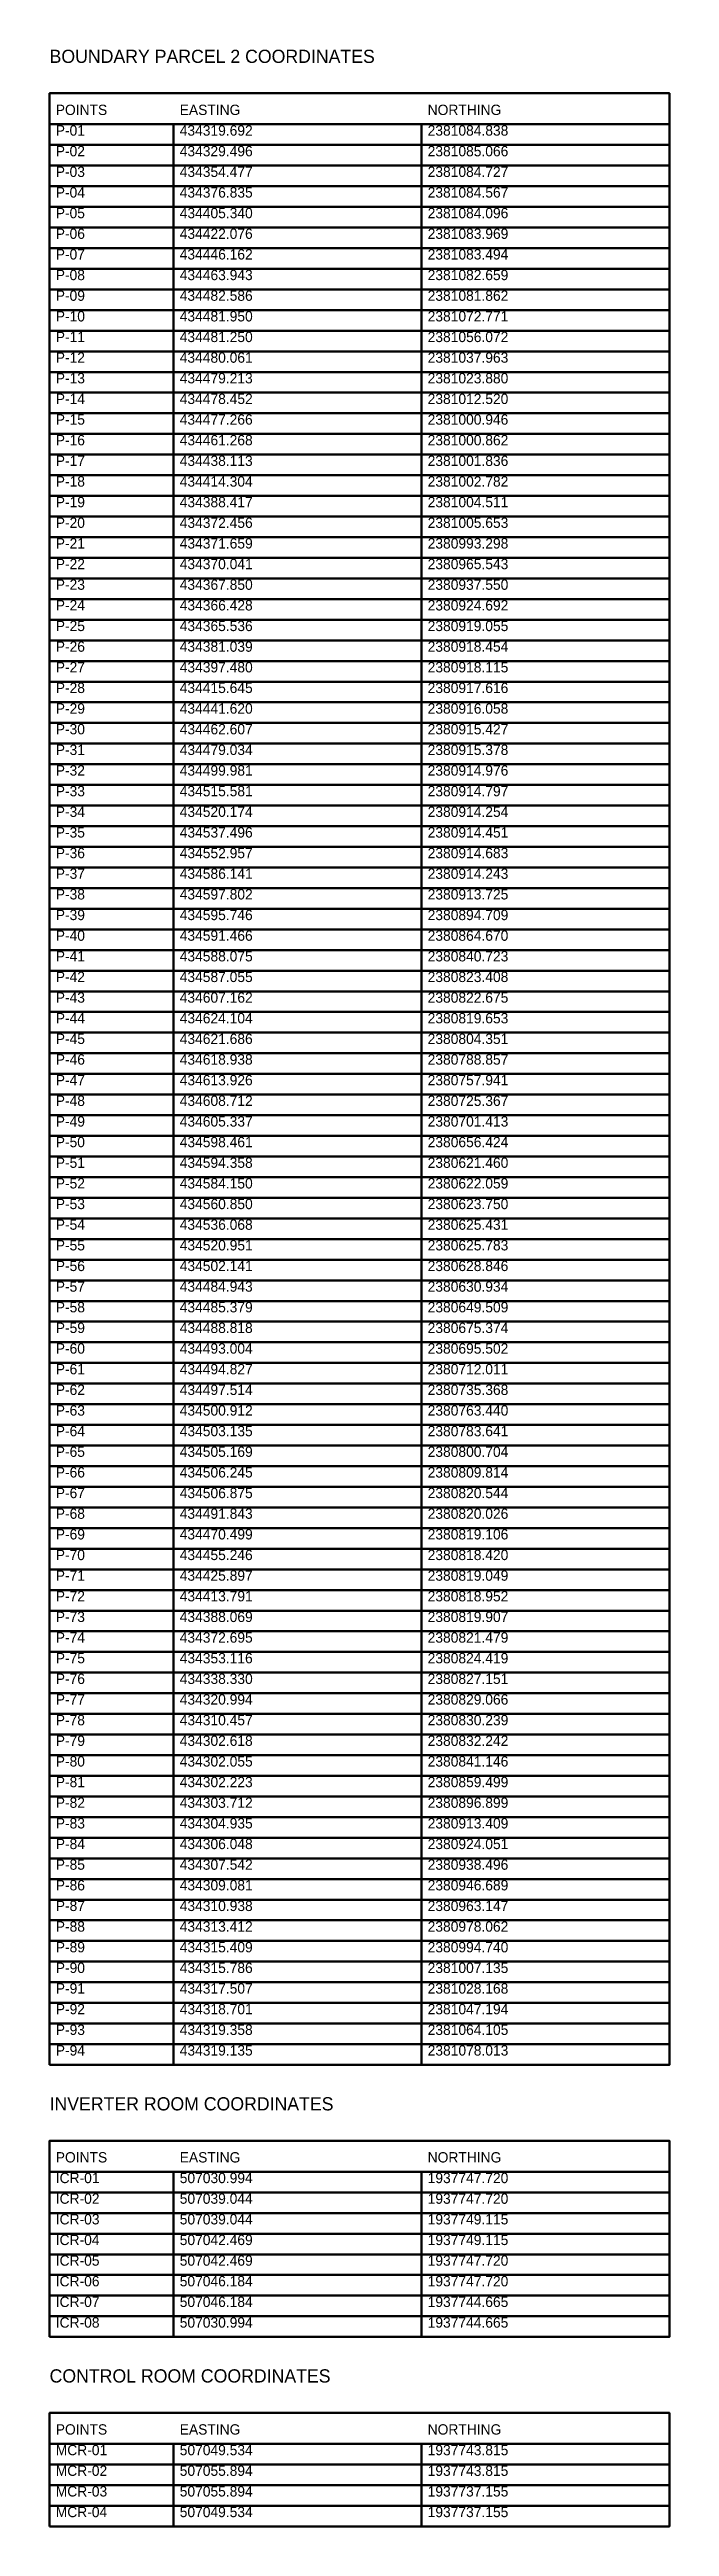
# Model space of a CAD drawing. Header units: metres. Extents: x 434302 to 507065, y 1937737 to 2381091.
# Drawn here: x 435061 to 435211, y 2380168 to 2380768 of the extents above; entities that cross this region are included whole.
import ezdxf
from ezdxf.enums import TextEntityAlignment as Align

# ---------------------------------------------------------------- set-up
doc = ezdxf.new("R2010")
doc.units = ezdxf.units.M
doc.layers.add('TITLE_BLOCK', color=7, linetype='Continuous')

msp = doc.modelspace()

# ---------------------------------------------------------------- texts
at = {"layer": 'TITLE_BLOCK'}
for s, height, p in [('BOUNDARY PARCEL 2 COORDINATES', 3.2, (435061.23, 2380764.17)), ('POINTS', 2.5, (435062.73, 2380751.77)), ('EASTING', 2.5, (435092.73, 2380751.77)), ('NORTHING', 2.5, (435152.73, 2380751.77)), ('P-01', 2.5, (435062.73, 2380746.77)), ('434319.692', 2.5, (435092.73, 2380746.77)), ('2381084.838', 2.5, (435152.73, 2380746.77)), ('P-02', 2.5, (435062.73, 2380741.77)), ('P-03', 2.5, (435062.73, 2380736.77)), ('434329.496', 2.5, (435092.73, 2380741.77)), ('434354.477', 2.5, (435092.73, 2380736.77)), ('2381085.066', 2.5, (435152.73, 2380741.77)), ('2381084.727', 2.5, (435152.73, 2380736.77)), ('P-04', 2.5, (435062.73, 2380731.77)), ('434376.835', 2.5, (435092.73, 2380731.77)), ('2381084.567', 2.5, (435152.73, 2380731.77)), ('P-05', 2.5, (435062.73, 2380726.77)), ('434405.340', 2.5, (435092.73, 2380726.77)), ('2381084.096', 2.5, (435152.73, 2380726.77)), ('P-06', 2.5, (435062.73, 2380721.77)), ('434422.076', 2.5, (435092.73, 2380721.77)), ('2381083.969', 2.5, (435152.73, 2380721.77)), ('P-07', 2.5, (435062.73, 2380716.77)), ('434446.162', 2.5, (435092.73, 2380716.77)), ('2381083.494', 2.5, (435152.73, 2380716.77)), ('P-08', 2.5, (435062.73, 2380711.77)), ('P-09', 2.5, (435062.73, 2380706.77)), ('434463.943', 2.5, (435092.73, 2380711.77)), ('434482.586', 2.5, (435092.73, 2380706.77)), ('2381082.659', 2.5, (435152.73, 2380711.77)), ('2381081.862', 2.5, (435152.73, 2380706.77)), ('P-10', 2.5, (435062.73, 2380701.77)), ('434481.950', 2.5, (435092.73, 2380701.77)), ('2381072.771', 2.5, (435152.73, 2380701.77)), ('P-11', 2.5, (435062.73, 2380696.77)), ('434481.250', 2.5, (435092.73, 2380696.77)), ('2381056.072', 2.5, (435152.73, 2380696.77)), ('P-12', 2.5, (435062.73, 2380691.77)), ('434480.061', 2.5, (435092.73, 2380691.77)), ('2381037.963', 2.5, (435152.73, 2380691.77)), ('P-13', 2.5, (435062.73, 2380686.77)), ('434479.213', 2.5, (435092.73, 2380686.77)), ('2381023.880', 2.5, (435152.73, 2380686.77)), ('P-14', 2.5, (435062.73, 2380681.77)), ('P-15', 2.5, (435062.73, 2380676.77)), ('434478.452', 2.5, (435092.73, 2380681.77)), ('434477.266', 2.5, (435092.73, 2380676.77)), ('2381012.520', 2.5, (435152.73, 2380681.77)), ('2381000.946', 2.5, (435152.73, 2380676.77)), ('P-16', 2.5, (435062.73, 2380671.77)), ('434461.268', 2.5, (435092.73, 2380671.77)), ('2381000.862', 2.5, (435152.73, 2380671.77)), ('P-17', 2.5, (435062.73, 2380666.77)), ('434438.113', 2.5, (435092.73, 2380666.77)), ('2381001.836', 2.5, (435152.73, 2380666.77)), ('P-18', 2.5, (435062.73, 2380661.77)), ('434414.304', 2.5, (435092.73, 2380661.77)), ('2381002.782', 2.5, (435152.73, 2380661.77)), ('P-19', 2.5, (435062.73, 2380656.77)), ('434388.417', 2.5, (435092.73, 2380656.77)), ('2381004.511', 2.5, (435152.73, 2380656.77)), ('P-20', 2.5, (435062.73, 2380651.77)), ('P-21', 2.5, (435062.73, 2380646.77)), ('434372.456', 2.5, (435092.73, 2380651.77)), ('434371.659', 2.5, (435092.73, 2380646.77)), ('2381005.653', 2.5, (435152.73, 2380651.77)), ('2380993.298', 2.5, (435152.73, 2380646.77)), ('P-22', 2.5, (435062.73, 2380641.77)), ('434370.041', 2.5, (435092.73, 2380641.77)), ('2380965.543', 2.5, (435152.73, 2380641.77)), ('P-23', 2.5, (435062.73, 2380636.77)), ('434367.850', 2.5, (435092.73, 2380636.77)), ('2380937.550', 2.5, (435152.73, 2380636.77)), ('P-24', 2.5, (435062.73, 2380631.77)), ('434366.428', 2.5, (435092.73, 2380631.77)), ('2380924.692', 2.5, (435152.73, 2380631.77)), ('P-25', 2.5, (435062.73, 2380626.77)), ('434365.536', 2.5, (435092.73, 2380626.77)), ('2380919.055', 2.5, (435152.73, 2380626.77)), ('P-26', 2.5, (435062.73, 2380621.77)), ('P-27', 2.5, (435062.73, 2380616.77)), ('434381.039', 2.5, (435092.73, 2380621.77)), ('434397.480', 2.5, (435092.73, 2380616.77)), ('2380918.454', 2.5, (435152.73, 2380621.77)), ('2380918.115', 2.5, (435152.73, 2380616.77)), ('P-28', 2.5, (435062.73, 2380611.77)), ('434415.645', 2.5, (435092.73, 2380611.77)), ('2380917.616', 2.5, (435152.73, 2380611.77)), ('P-29', 2.5, (435062.73, 2380606.77)), ('434441.620', 2.5, (435092.73, 2380606.77)), ('2380916.058', 2.5, (435152.73, 2380606.77)), ('P-30', 2.5, (435062.73, 2380601.77)), ('434462.607', 2.5, (435092.73, 2380601.77)), ('2380915.427', 2.5, (435152.73, 2380601.77)), ('P-31', 2.5, (435062.73, 2380596.77)), ('434479.034', 2.5, (435092.73, 2380596.77)), ('2380915.378', 2.5, (435152.73, 2380596.77)), ('P-32', 2.5, (435062.73, 2380591.77)), ('P-33', 2.5, (435062.73, 2380586.77)), ('434499.981', 2.5, (435092.73, 2380591.77)), ('434515.581', 2.5, (435092.73, 2380586.77)), ('2380914.976', 2.5, (435152.73, 2380591.77)), ('2380914.797', 2.5, (435152.73, 2380586.77)), ('P-34', 2.5, (435062.73, 2380581.77)), ('434520.174', 2.5, (435092.73, 2380581.77)), ('2380914.254', 2.5, (435152.73, 2380581.77)), ('P-35', 2.5, (435062.73, 2380576.77)), ('434537.496', 2.5, (435092.73, 2380576.77)), ('2380914.451', 2.5, (435152.73, 2380576.77)), ('P-36', 2.5, (435062.73, 2380571.77)), ('434552.957', 2.5, (435092.73, 2380571.77)), ('2380914.683', 2.5, (435152.73, 2380571.77)), ('P-37', 2.5, (435062.73, 2380566.77)), ('434586.141', 2.5, (435092.73, 2380566.77)), ('2380914.243', 2.5, (435152.73, 2380566.77)), ('P-38', 2.5, (435062.73, 2380561.77)), ('P-39', 2.5, (435062.73, 2380556.77)), ('434597.802', 2.5, (435092.73, 2380561.77)), ('434595.746', 2.5, (435092.73, 2380556.77)), ('2380913.725', 2.5, (435152.73, 2380561.77)), ('2380894.709', 2.5, (435152.73, 2380556.77)), ('P-40', 2.5, (435062.73, 2380551.77)), ('434591.466', 2.5, (435092.73, 2380551.77)), ('2380864.670', 2.5, (435152.73, 2380551.77)), ('P-41', 2.5, (435062.73, 2380546.77)), ('434588.075', 2.5, (435092.73, 2380546.77)), ('2380840.723', 2.5, (435152.73, 2380546.77)), ('P-42', 2.5, (435062.73, 2380541.77)), ('434587.055', 2.5, (435092.73, 2380541.77)), ('2380823.408', 2.5, (435152.73, 2380541.77)), ('P-43', 2.5, (435062.73, 2380536.77)), ('434607.162', 2.5, (435092.73, 2380536.77)), ('2380822.675', 2.5, (435152.73, 2380536.77)), ('P-44', 2.5, (435062.73, 2380531.77)), ('P-45', 2.5, (435062.73, 2380526.77)), ('434624.104', 2.5, (435092.73, 2380531.77)), ('434621.686', 2.5, (435092.73, 2380526.77)), ('2380819.653', 2.5, (435152.73, 2380531.77)), ('2380804.351', 2.5, (435152.73, 2380526.77)), ('P-46', 2.5, (435062.73, 2380521.77)), ('434618.938', 2.5, (435092.73, 2380521.77)), ('2380788.857', 2.5, (435152.73, 2380521.77)), ('P-47', 2.5, (435062.73, 2380516.77)), ('434613.926', 2.5, (435092.73, 2380516.77)), ('2380757.941', 2.5, (435152.73, 2380516.77)), ('P-48', 2.5, (435062.73, 2380511.77)), ('434608.712', 2.5, (435092.73, 2380511.77)), ('2380725.367', 2.5, (435152.73, 2380511.77)), ('P-49', 2.5, (435062.73, 2380506.77)), ('434605.337', 2.5, (435092.73, 2380506.77)), ('2380701.413', 2.5, (435152.73, 2380506.77)), ('P-50', 2.5, (435062.73, 2380501.77)), ('P-51', 2.5, (435062.73, 2380496.77)), ('434598.461', 2.5, (435092.73, 2380501.77)), ('434594.358', 2.5, (435092.73, 2380496.77)), ('2380656.424', 2.5, (435152.73, 2380501.77)), ('2380621.460', 2.5, (435152.73, 2380496.77)), ('P-52', 2.5, (435062.73, 2380491.77)), ('434584.150', 2.5, (435092.73, 2380491.77)), ('2380622.059', 2.5, (435152.73, 2380491.77)), ('P-53', 2.5, (435062.73, 2380486.77)), ('434560.850', 2.5, (435092.73, 2380486.77)), ('2380623.750', 2.5, (435152.73, 2380486.77)), ('P-54', 2.5, (435062.73, 2380481.77)), ('434536.068', 2.5, (435092.73, 2380481.77)), ('2380625.431', 2.5, (435152.73, 2380481.77)), ('P-55', 2.5, (435062.73, 2380476.77)), ('434520.951', 2.5, (435092.73, 2380476.77)), ('2380625.783', 2.5, (435152.73, 2380476.77)), ('P-56', 2.5, (435062.73, 2380471.77)), ('P-57', 2.5, (435062.73, 2380466.77)), ('434502.141', 2.5, (435092.73, 2380471.77)), ('434484.943', 2.5, (435092.73, 2380466.77)), ('2380628.846', 2.5, (435152.73, 2380471.77)), ('2380630.934', 2.5, (435152.73, 2380466.77)), ('P-58', 2.5, (435062.73, 2380461.77)), ('434485.379', 2.5, (435092.73, 2380461.77)), ('2380649.509', 2.5, (435152.73, 2380461.77)), ('P-59', 2.5, (435062.73, 2380456.77)), ('434488.818', 2.5, (435092.73, 2380456.77)), ('2380675.374', 2.5, (435152.73, 2380456.77)), ('P-60', 2.5, (435062.73, 2380451.77)), ('434493.004', 2.5, (435092.73, 2380451.77)), ('2380695.502', 2.5, (435152.73, 2380451.77)), ('P-61', 2.5, (435062.73, 2380446.77)), ('434494.827', 2.5, (435092.73, 2380446.77)), ('2380712.011', 2.5, (435152.73, 2380446.77)), ('P-62', 2.5, (435062.73, 2380441.77)), ('P-63', 2.5, (435062.73, 2380436.77)), ('434497.514', 2.5, (435092.73, 2380441.77)), ('434500.912', 2.5, (435092.73, 2380436.77)), ('2380735.368', 2.5, (435152.73, 2380441.77)), ('2380763.440', 2.5, (435152.73, 2380436.77)), ('P-64', 2.5, (435062.73, 2380431.77)), ('434503.135', 2.5, (435092.73, 2380431.77)), ('2380783.641', 2.5, (435152.73, 2380431.77)), ('P-65', 2.5, (435062.73, 2380426.77)), ('434505.169', 2.5, (435092.73, 2380426.77)), ('2380800.704', 2.5, (435152.73, 2380426.77)), ('P-66', 2.5, (435062.73, 2380421.77)), ('434506.245', 2.5, (435092.73, 2380421.77)), ('2380809.814', 2.5, (435152.73, 2380421.77)), ('P-67', 2.5, (435062.73, 2380416.77)), ('434506.875', 2.5, (435092.73, 2380416.77)), ('2380820.544', 2.5, (435152.73, 2380416.77)), ('P-68', 2.5, (435062.73, 2380411.77)), ('P-69', 2.5, (435062.73, 2380406.77)), ('434491.843', 2.5, (435092.73, 2380411.77)), ('434470.499', 2.5, (435092.73, 2380406.77)), ('2380820.026', 2.5, (435152.73, 2380411.77)), ('2380819.106', 2.5, (435152.73, 2380406.77)), ('P-70', 2.5, (435062.73, 2380401.77)), ('434455.246', 2.5, (435092.73, 2380401.77)), ('2380818.420', 2.5, (435152.73, 2380401.77)), ('P-71', 2.5, (435062.73, 2380396.77)), ('434425.897', 2.5, (435092.73, 2380396.77)), ('2380819.049', 2.5, (435152.73, 2380396.77)), ('P-72', 2.5, (435062.73, 2380391.77)), ('434413.791', 2.5, (435092.73, 2380391.77)), ('2380818.952', 2.5, (435152.73, 2380391.77)), ('P-73', 2.5, (435062.73, 2380386.77)), ('434388.069', 2.5, (435092.73, 2380386.77)), ('2380819.907', 2.5, (435152.73, 2380386.77)), ('P-74', 2.5, (435062.73, 2380381.77)), ('P-75', 2.5, (435062.73, 2380376.77)), ('434372.695', 2.5, (435092.73, 2380381.77)), ('434353.116', 2.5, (435092.73, 2380376.77)), ('2380821.479', 2.5, (435152.73, 2380381.77)), ('2380824.419', 2.5, (435152.73, 2380376.77)), ('P-76', 2.5, (435062.73, 2380371.77)), ('434338.330', 2.5, (435092.73, 2380371.77)), ('2380827.151', 2.5, (435152.73, 2380371.77)), ('P-77', 2.5, (435062.73, 2380366.77)), ('434320.994', 2.5, (435092.73, 2380366.77)), ('2380829.066', 2.5, (435152.73, 2380366.77)), ('P-78', 2.5, (435062.73, 2380361.77)), ('434310.457', 2.5, (435092.73, 2380361.77)), ('2380830.239', 2.5, (435152.73, 2380361.77)), ('P-79', 2.5, (435062.73, 2380356.77)), ('434302.618', 2.5, (435092.73, 2380356.77)), ('2380832.242', 2.5, (435152.73, 2380356.77)), ('P-80', 2.5, (435062.73, 2380351.77)), ('P-81', 2.5, (435062.73, 2380346.77)), ('434302.055', 2.5, (435092.73, 2380351.77)), ('434302.223', 2.5, (435092.73, 2380346.77)), ('2380841.146', 2.5, (435152.73, 2380351.77)), ('2380859.499', 2.5, (435152.73, 2380346.77)), ('P-82', 2.5, (435062.73, 2380341.77)), ('434303.712', 2.5, (435092.73, 2380341.77)), ('2380896.899', 2.5, (435152.73, 2380341.77)), ('P-83', 2.5, (435062.73, 2380336.77)), ('434304.935', 2.5, (435092.73, 2380336.77)), ('2380913.409', 2.5, (435152.73, 2380336.77)), ('P-84', 2.5, (435062.73, 2380331.77)), ('434306.048', 2.5, (435092.73, 2380331.77)), ('2380924.051', 2.5, (435152.73, 2380331.77)), ('P-85', 2.5, (435062.73, 2380326.77)), ('434307.542', 2.5, (435092.73, 2380326.77)), ('2380938.496', 2.5, (435152.73, 2380326.77)), ('P-86', 2.5, (435062.73, 2380321.77)), ('P-87', 2.5, (435062.73, 2380316.77)), ('434309.081', 2.5, (435092.73, 2380321.77)), ('434310.938', 2.5, (435092.73, 2380316.77)), ('2380946.689', 2.5, (435152.73, 2380321.77)), ('2380963.147', 2.5, (435152.73, 2380316.77)), ('P-88', 2.5, (435062.73, 2380311.77)), ('434313.412', 2.5, (435092.73, 2380311.77)), ('2380978.062', 2.5, (435152.73, 2380311.77)), ('P-89', 2.5, (435062.73, 2380306.77)), ('434315.409', 2.5, (435092.73, 2380306.77)), ('2380994.740', 2.5, (435152.73, 2380306.77)), ('P-90', 2.5, (435062.73, 2380301.77)), ('434315.786', 2.5, (435092.73, 2380301.77)), ('2381007.135', 2.5, (435152.73, 2380301.77)), ('P-91', 2.5, (435062.73, 2380296.77)), ('434317.507', 2.5, (435092.73, 2380296.77)), ('2381028.168', 2.5, (435152.73, 2380296.77)), ('P-92', 2.5, (435062.73, 2380291.77)), ('P-93', 2.5, (435062.73, 2380286.77)), ('434318.701', 2.5, (435092.73, 2380291.77)), ('434319.358', 2.5, (435092.73, 2380286.77)), ('2381047.194', 2.5, (435152.73, 2380291.77)), ('2381064.105', 2.5, (435152.73, 2380286.77)), ('P-94', 2.5, (435062.73, 2380281.77)), ('434319.135', 2.5, (435092.73, 2380281.77)), ('2381078.013', 2.5, (435152.73, 2380281.77)), ('INVERTER ROOM COORDINATES', 3.2, (435061.23, 2380268.27)), ('POINTS', 2.5, (435062.73, 2380255.87)), ('ICR-01', 2.5, (435062.73, 2380250.87)), ('507030.994', 2.5, (435092.73, 2380250.87)), ('EASTING', 2.5, (435092.73, 2380255.87)), ('1937747.720', 2.5, (435152.73, 2380250.87)), ('NORTHING', 2.5, (435152.73, 2380255.87)), ('ICR-02', 2.5, (435062.73, 2380245.87)), ('507039.044', 2.5, (435092.73, 2380245.87)), ('1937747.720', 2.5, (435152.73, 2380245.87)), ('ICR-03', 2.5, (435062.73, 2380240.87)), ('507039.044', 2.5, (435092.73, 2380240.87)), ('1937749.115', 2.5, (435152.73, 2380240.87)), ('ICR-04', 2.5, (435062.73, 2380235.87)), ('507042.469', 2.5, (435092.73, 2380235.87)), ('1937749.115', 2.5, (435152.73, 2380235.87)), ('ICR-05', 2.5, (435062.73, 2380230.87)), ('507042.469', 2.5, (435092.73, 2380230.87)), ('1937747.720', 2.5, (435152.73, 2380230.87)), ('ICR-06', 2.5, (435062.73, 2380225.87)), ('ICR-07', 2.5, (435062.73, 2380220.87)), ('507046.184', 2.5, (435092.73, 2380225.87)), ('507046.184', 2.5, (435092.73, 2380220.87)), ('1937747.720', 2.5, (435152.73, 2380225.87)), ('1937744.665', 2.5, (435152.73, 2380220.87)), ('ICR-08', 2.5, (435062.73, 2380215.87)), ('507030.994', 2.5, (435092.73, 2380215.87)), ('1937744.665', 2.5, (435152.73, 2380215.87)), ('CONTROL ROOM COORDINATES', 3.2, (435061.23, 2380202.37)), ('POINTS', 2.5, (435062.73, 2380189.97)), ('MCR-01', 2.5, (435062.73, 2380184.97)), ('507049.534', 2.5, (435092.73, 2380184.97)), ('EASTING', 2.5, (435092.73, 2380189.97)), ('1937743.815', 2.5, (435152.73, 2380184.97)), ('NORTHING', 2.5, (435152.73, 2380189.97)), ('MCR-02', 2.5, (435062.73, 2380179.97)), ('507055.894', 2.5, (435092.73, 2380179.97)), ('1937743.815', 2.5, (435152.73, 2380179.97)), ('MCR-03', 2.5, (435062.73, 2380174.97)), ('507055.894', 2.5, (435092.73, 2380174.97)), ('1937737.155', 2.5, (435152.73, 2380174.97)), ('MCR-04', 2.5, (435062.73, 2380169.97)), ('507049.534', 2.5, (435092.73, 2380169.97)), ('1937737.155', 2.5, (435152.73, 2380169.97))]:
    msp.add_text(s, height=height, dxfattribs=at).set_placement(p, align=Align.BOTTOM_LEFT)

# ---------------------------------------------------------------- linework, layer by layer
at = {"layer": 'TITLE_BLOCK', "lineweight": 50}
for p, q in [((435091.23, 2380750.27), (435091.23, 2380745.27)), ((435151.23, 2380750.27), (435151.23, 2380745.27)), ((435091.23, 2380745.27), (435091.23, 2380740.27)), ((435091.23, 2380740.27), (435091.23, 2380735.27)), ((435151.23, 2380745.27), (435151.23, 2380740.27)), ((435151.23, 2380740.27), (435151.23, 2380735.27)), ((435091.23, 2380735.27), (435091.23, 2380730.27)), ((435151.23, 2380735.27), (435151.23, 2380730.27)), ((435091.23, 2380730.27), (435091.23, 2380725.27)), ((435151.23, 2380730.27), (435151.23, 2380725.27)), ((435091.23, 2380725.27), (435091.23, 2380720.27)), ((435151.23, 2380725.27), (435151.23, 2380720.27)), ((435091.23, 2380720.27), (435091.23, 2380715.27)), ((435151.23, 2380720.27), (435151.23, 2380715.27)), ((435091.23, 2380715.27), (435091.23, 2380710.27)), ((435091.23, 2380710.27), (435091.23, 2380705.27)), ((435151.23, 2380715.27), (435151.23, 2380710.27)), ((435151.23, 2380710.27), (435151.23, 2380705.27)), ((435091.23, 2380705.27), (435091.23, 2380700.27)), ((435151.23, 2380705.27), (435151.23, 2380700.27)), ((435091.23, 2380700.27), (435091.23, 2380695.27)), ((435151.23, 2380700.27), (435151.23, 2380695.27)), ((435091.23, 2380695.27), (435091.23, 2380690.27)), ((435151.23, 2380695.27), (435151.23, 2380690.27)), ((435091.23, 2380690.27), (435091.23, 2380685.27)), ((435151.23, 2380690.27), (435151.23, 2380685.27)), ((435091.23, 2380685.27), (435091.23, 2380680.27)), ((435091.23, 2380680.27), (435091.23, 2380675.27)), ((435151.23, 2380685.27), (435151.23, 2380680.27)), ((435151.23, 2380680.27), (435151.23, 2380675.27)), ((435091.23, 2380675.27), (435091.23, 2380670.27)), ((435151.23, 2380675.27), (435151.23, 2380670.27)), ((435091.23, 2380670.27), (435091.23, 2380665.27)), ((435151.23, 2380670.27), (435151.23, 2380665.27)), ((435091.23, 2380665.27), (435091.23, 2380660.27)), ((435151.23, 2380665.27), (435151.23, 2380660.27)), ((435091.23, 2380660.27), (435091.23, 2380655.27)), ((435151.23, 2380660.27), (435151.23, 2380655.27)), ((435091.23, 2380655.27), (435091.23, 2380650.27)), ((435091.23, 2380650.27), (435091.23, 2380645.27)), ((435151.23, 2380655.27), (435151.23, 2380650.27)), ((435151.23, 2380650.27), (435151.23, 2380645.27)), ((435091.23, 2380645.27), (435091.23, 2380640.27)), ((435151.23, 2380645.27), (435151.23, 2380640.27)), ((435091.23, 2380640.27), (435091.23, 2380635.27)), ((435151.23, 2380640.27), (435151.23, 2380635.27)), ((435091.23, 2380635.27), (435091.23, 2380630.27)), ((435151.23, 2380635.27), (435151.23, 2380630.27)), ((435091.23, 2380630.27), (435091.23, 2380625.27)), ((435151.23, 2380630.27), (435151.23, 2380625.27)), ((435091.23, 2380625.27), (435091.23, 2380620.27)), ((435091.23, 2380620.27), (435091.23, 2380615.27)), ((435151.23, 2380625.27), (435151.23, 2380620.27)), ((435151.23, 2380620.27), (435151.23, 2380615.27)), ((435091.23, 2380615.27), (435091.23, 2380610.27)), ((435151.23, 2380615.27), (435151.23, 2380610.27)), ((435091.23, 2380610.27), (435091.23, 2380605.27)), ((435151.23, 2380610.27), (435151.23, 2380605.27)), ((435091.23, 2380605.27), (435091.23, 2380600.27)), ((435151.23, 2380605.27), (435151.23, 2380600.27)), ((435091.23, 2380600.27), (435091.23, 2380595.27)), ((435151.23, 2380600.27), (435151.23, 2380595.27)), ((435091.23, 2380595.27), (435091.23, 2380590.27)), ((435091.23, 2380590.27), (435091.23, 2380585.27)), ((435151.23, 2380595.27), (435151.23, 2380590.27)), ((435151.23, 2380590.27), (435151.23, 2380585.27)), ((435091.23, 2380585.27), (435091.23, 2380580.27)), ((435151.23, 2380585.27), (435151.23, 2380580.27)), ((435091.23, 2380580.27), (435091.23, 2380575.27)), ((435151.23, 2380580.27), (435151.23, 2380575.27)), ((435091.23, 2380575.27), (435091.23, 2380570.27)), ((435151.23, 2380575.27), (435151.23, 2380570.27)), ((435091.23, 2380570.27), (435091.23, 2380565.27)), ((435151.23, 2380570.27), (435151.23, 2380565.27)), ((435091.23, 2380565.27), (435091.23, 2380560.27)), ((435091.23, 2380560.27), (435091.23, 2380555.27)), ((435151.23, 2380565.27), (435151.23, 2380560.27)), ((435151.23, 2380560.27), (435151.23, 2380555.27)), ((435091.23, 2380555.27), (435091.23, 2380550.27)), ((435151.23, 2380555.27), (435151.23, 2380550.27)), ((435091.23, 2380550.27), (435091.23, 2380545.27)), ((435151.23, 2380550.27), (435151.23, 2380545.27)), ((435091.23, 2380545.27), (435091.23, 2380540.27)), ((435151.23, 2380545.27), (435151.23, 2380540.27)), ((435091.23, 2380540.27), (435091.23, 2380535.27)), ((435151.23, 2380540.27), (435151.23, 2380535.27)), ((435091.23, 2380535.27), (435091.23, 2380530.27)), ((435091.23, 2380530.27), (435091.23, 2380525.27)), ((435151.23, 2380535.27), (435151.23, 2380530.27)), ((435151.23, 2380530.27), (435151.23, 2380525.27)), ((435091.23, 2380525.27), (435091.23, 2380520.27)), ((435151.23, 2380525.27), (435151.23, 2380520.27)), ((435091.23, 2380520.27), (435091.23, 2380515.27)), ((435151.23, 2380520.27), (435151.23, 2380515.27)), ((435091.23, 2380515.27), (435091.23, 2380510.27)), ((435151.23, 2380515.27), (435151.23, 2380510.27)), ((435091.23, 2380510.27), (435091.23, 2380505.27)), ((435151.23, 2380510.27), (435151.23, 2380505.27)), ((435091.23, 2380505.27), (435091.23, 2380500.27)), ((435091.23, 2380500.27), (435091.23, 2380495.27)), ((435151.23, 2380505.27), (435151.23, 2380500.27)), ((435151.23, 2380500.27), (435151.23, 2380495.27)), ((435091.23, 2380495.27), (435091.23, 2380490.27)), ((435151.23, 2380495.27), (435151.23, 2380490.27)), ((435091.23, 2380490.27), (435091.23, 2380485.27)), ((435151.23, 2380490.27), (435151.23, 2380485.27)), ((435091.23, 2380485.27), (435091.23, 2380480.27)), ((435151.23, 2380485.27), (435151.23, 2380480.27)), ((435091.23, 2380480.27), (435091.23, 2380475.27)), ((435151.23, 2380480.27), (435151.23, 2380475.27)), ((435091.23, 2380475.27), (435091.23, 2380470.27)), ((435091.23, 2380470.27), (435091.23, 2380465.27)), ((435151.23, 2380475.27), (435151.23, 2380470.27)), ((435151.23, 2380470.27), (435151.23, 2380465.27)), ((435091.23, 2380465.27), (435091.23, 2380460.27)), ((435151.23, 2380465.27), (435151.23, 2380460.27)), ((435091.23, 2380460.27), (435091.23, 2380455.27)), ((435151.23, 2380460.27), (435151.23, 2380455.27)), ((435091.23, 2380455.27), (435091.23, 2380450.27)), ((435151.23, 2380455.27), (435151.23, 2380450.27)), ((435091.23, 2380450.27), (435091.23, 2380445.27)), ((435151.23, 2380450.27), (435151.23, 2380445.27)), ((435091.23, 2380445.27), (435091.23, 2380440.27)), ((435091.23, 2380440.27), (435091.23, 2380435.27)), ((435151.23, 2380445.27), (435151.23, 2380440.27)), ((435151.23, 2380440.27), (435151.23, 2380435.27)), ((435091.23, 2380435.27), (435091.23, 2380430.27)), ((435151.23, 2380435.27), (435151.23, 2380430.27)), ((435091.23, 2380430.27), (435091.23, 2380425.27)), ((435151.23, 2380430.27), (435151.23, 2380425.27)), ((435091.23, 2380425.27), (435091.23, 2380420.27)), ((435151.23, 2380425.27), (435151.23, 2380420.27)), ((435091.23, 2380420.27), (435091.23, 2380415.27)), ((435151.23, 2380420.27), (435151.23, 2380415.27)), ((435091.23, 2380415.27), (435091.23, 2380410.27)), ((435091.23, 2380410.27), (435091.23, 2380405.27)), ((435151.23, 2380415.27), (435151.23, 2380410.27)), ((435151.23, 2380410.27), (435151.23, 2380405.27)), ((435091.23, 2380405.27), (435091.23, 2380400.27)), ((435151.23, 2380405.27), (435151.23, 2380400.27)), ((435091.23, 2380400.27), (435091.23, 2380395.27)), ((435151.23, 2380400.27), (435151.23, 2380395.27)), ((435091.23, 2380395.27), (435091.23, 2380390.27)), ((435151.23, 2380395.27), (435151.23, 2380390.27)), ((435091.23, 2380390.27), (435091.23, 2380385.27)), ((435151.23, 2380390.27), (435151.23, 2380385.27)), ((435091.23, 2380385.27), (435091.23, 2380380.27)), ((435091.23, 2380380.27), (435091.23, 2380375.27)), ((435151.23, 2380385.27), (435151.23, 2380380.27)), ((435151.23, 2380380.27), (435151.23, 2380375.27)), ((435091.23, 2380375.27), (435091.23, 2380370.27)), ((435151.23, 2380375.27), (435151.23, 2380370.27)), ((435091.23, 2380370.27), (435091.23, 2380365.27)), ((435151.23, 2380370.27), (435151.23, 2380365.27)), ((435091.23, 2380365.27), (435091.23, 2380360.27)), ((435151.23, 2380365.27), (435151.23, 2380360.27)), ((435091.23, 2380360.27), (435091.23, 2380355.27)), ((435151.23, 2380360.27), (435151.23, 2380355.27)), ((435091.23, 2380355.27), (435091.23, 2380350.27)), ((435091.23, 2380350.27), (435091.23, 2380345.27)), ((435151.23, 2380355.27), (435151.23, 2380350.27)), ((435151.23, 2380350.27), (435151.23, 2380345.27)), ((435091.23, 2380345.27), (435091.23, 2380340.27)), ((435151.23, 2380345.27), (435151.23, 2380340.27)), ((435091.23, 2380340.27), (435091.23, 2380335.27)), ((435151.23, 2380340.27), (435151.23, 2380335.27)), ((435091.23, 2380335.27), (435091.23, 2380330.27)), ((435151.23, 2380335.27), (435151.23, 2380330.27)), ((435091.23, 2380330.27), (435091.23, 2380325.27)), ((435151.23, 2380330.27), (435151.23, 2380325.27)), ((435091.23, 2380325.27), (435091.23, 2380320.27)), ((435091.23, 2380320.27), (435091.23, 2380315.27)), ((435151.23, 2380325.27), (435151.23, 2380320.27)), ((435151.23, 2380320.27), (435151.23, 2380315.27)), ((435091.23, 2380315.27), (435091.23, 2380310.27)), ((435151.23, 2380315.27), (435151.23, 2380310.27)), ((435091.23, 2380310.27), (435091.23, 2380305.27)), ((435151.23, 2380310.27), (435151.23, 2380305.27)), ((435091.23, 2380305.27), (435091.23, 2380300.27)), ((435151.23, 2380305.27), (435151.23, 2380300.27)), ((435091.23, 2380300.27), (435091.23, 2380295.27)), ((435151.23, 2380300.27), (435151.23, 2380295.27)), ((435091.23, 2380295.27), (435091.23, 2380290.27)), ((435091.23, 2380290.27), (435091.23, 2380285.27)), ((435151.23, 2380295.27), (435151.23, 2380290.27)), ((435151.23, 2380290.27), (435151.23, 2380285.27)), ((435091.23, 2380285.27), (435091.23, 2380280.27)), ((435151.23, 2380285.27), (435151.23, 2380280.27)), ((435091.23, 2380254.37), (435091.23, 2380249.37)), ((435151.23, 2380254.37), (435151.23, 2380249.37)), ((435091.23, 2380249.37), (435091.23, 2380244.37)), ((435151.23, 2380249.37), (435151.23, 2380244.37)), ((435091.23, 2380244.37), (435091.23, 2380239.37)), ((435151.23, 2380244.37), (435151.23, 2380239.37)), ((435091.23, 2380239.37), (435091.23, 2380234.37)), ((435151.23, 2380239.37), (435151.23, 2380234.37)), ((435091.23, 2380234.37), (435091.23, 2380229.37)), ((435151.23, 2380234.37), (435151.23, 2380229.37)), ((435091.23, 2380229.37), (435091.23, 2380224.37)), ((435091.23, 2380224.37), (435091.23, 2380219.37)), ((435151.23, 2380229.37), (435151.23, 2380224.37)), ((435151.23, 2380224.37), (435151.23, 2380219.37)), ((435091.23, 2380219.37), (435091.23, 2380214.37)), ((435151.23, 2380219.37), (435151.23, 2380214.37)), ((435091.23, 2380188.47), (435091.23, 2380183.47)), ((435151.23, 2380188.47), (435151.23, 2380183.47)), ((435091.23, 2380183.47), (435091.23, 2380178.47)), ((435151.23, 2380183.47), (435151.23, 2380178.47)), ((435091.23, 2380178.47), (435091.23, 2380173.47)), ((435151.23, 2380178.47), (435151.23, 2380173.47)), ((435091.23, 2380173.47), (435091.23, 2380168.47)), ((435151.23, 2380173.47), (435151.23, 2380168.47))]:
    msp.add_line(p, q, dxfattribs=at)
for points in [[(435061.23, 2380750.27), (435211.23, 2380750.27), (435211.23, 2380757.77), (435061.23, 2380757.77)], [(435061.23, 2380745.27), (435211.23, 2380745.27), (435211.23, 2380750.27), (435061.23, 2380750.27)], [(435061.23, 2380740.27), (435211.23, 2380740.27), (435211.23, 2380745.27), (435061.23, 2380745.27)], [(435061.23, 2380735.27), (435211.23, 2380735.27), (435211.23, 2380740.27), (435061.23, 2380740.27)], [(435061.23, 2380730.27), (435211.23, 2380730.27), (435211.23, 2380735.27), (435061.23, 2380735.27)], [(435061.23, 2380725.27), (435211.23, 2380725.27), (435211.23, 2380730.27), (435061.23, 2380730.27)], [(435061.23, 2380720.27), (435211.23, 2380720.27), (435211.23, 2380725.27), (435061.23, 2380725.27)], [(435061.23, 2380715.27), (435211.23, 2380715.27), (435211.23, 2380720.27), (435061.23, 2380720.27)], [(435061.23, 2380710.27), (435211.23, 2380710.27), (435211.23, 2380715.27), (435061.23, 2380715.27)], [(435061.23, 2380705.27), (435211.23, 2380705.27), (435211.23, 2380710.27), (435061.23, 2380710.27)], [(435061.23, 2380700.27), (435211.23, 2380700.27), (435211.23, 2380705.27), (435061.23, 2380705.27)], [(435061.23, 2380695.27), (435211.23, 2380695.27), (435211.23, 2380700.27), (435061.23, 2380700.27)], [(435061.23, 2380690.27), (435211.23, 2380690.27), (435211.23, 2380695.27), (435061.23, 2380695.27)], [(435061.23, 2380685.27), (435211.23, 2380685.27), (435211.23, 2380690.27), (435061.23, 2380690.27)], [(435061.23, 2380680.27), (435211.23, 2380680.27), (435211.23, 2380685.27), (435061.23, 2380685.27)], [(435061.23, 2380675.27), (435211.23, 2380675.27), (435211.23, 2380680.27), (435061.23, 2380680.27)], [(435061.23, 2380670.27), (435211.23, 2380670.27), (435211.23, 2380675.27), (435061.23, 2380675.27)], [(435061.23, 2380665.27), (435211.23, 2380665.27), (435211.23, 2380670.27), (435061.23, 2380670.27)], [(435061.23, 2380660.27), (435211.23, 2380660.27), (435211.23, 2380665.27), (435061.23, 2380665.27)], [(435061.23, 2380655.27), (435211.23, 2380655.27), (435211.23, 2380660.27), (435061.23, 2380660.27)], [(435061.23, 2380650.27), (435211.23, 2380650.27), (435211.23, 2380655.27), (435061.23, 2380655.27)], [(435061.23, 2380645.27), (435211.23, 2380645.27), (435211.23, 2380650.27), (435061.23, 2380650.27)], [(435061.23, 2380640.27), (435211.23, 2380640.27), (435211.23, 2380645.27), (435061.23, 2380645.27)], [(435061.23, 2380635.27), (435211.23, 2380635.27), (435211.23, 2380640.27), (435061.23, 2380640.27)], [(435061.23, 2380630.27), (435211.23, 2380630.27), (435211.23, 2380635.27), (435061.23, 2380635.27)], [(435061.23, 2380625.27), (435211.23, 2380625.27), (435211.23, 2380630.27), (435061.23, 2380630.27)], [(435061.23, 2380620.27), (435211.23, 2380620.27), (435211.23, 2380625.27), (435061.23, 2380625.27)], [(435061.23, 2380615.27), (435211.23, 2380615.27), (435211.23, 2380620.27), (435061.23, 2380620.27)], [(435061.23, 2380610.27), (435211.23, 2380610.27), (435211.23, 2380615.27), (435061.23, 2380615.27)], [(435061.23, 2380605.27), (435211.23, 2380605.27), (435211.23, 2380610.27), (435061.23, 2380610.27)], [(435061.23, 2380600.27), (435211.23, 2380600.27), (435211.23, 2380605.27), (435061.23, 2380605.27)], [(435061.23, 2380595.27), (435211.23, 2380595.27), (435211.23, 2380600.27), (435061.23, 2380600.27)], [(435061.23, 2380590.27), (435211.23, 2380590.27), (435211.23, 2380595.27), (435061.23, 2380595.27)], [(435061.23, 2380585.27), (435211.23, 2380585.27), (435211.23, 2380590.27), (435061.23, 2380590.27)], [(435061.23, 2380580.27), (435211.23, 2380580.27), (435211.23, 2380585.27), (435061.23, 2380585.27)], [(435061.23, 2380575.27), (435211.23, 2380575.27), (435211.23, 2380580.27), (435061.23, 2380580.27)], [(435061.23, 2380570.27), (435211.23, 2380570.27), (435211.23, 2380575.27), (435061.23, 2380575.27)], [(435061.23, 2380565.27), (435211.23, 2380565.27), (435211.23, 2380570.27), (435061.23, 2380570.27)], [(435061.23, 2380560.27), (435211.23, 2380560.27), (435211.23, 2380565.27), (435061.23, 2380565.27)], [(435061.23, 2380555.27), (435211.23, 2380555.27), (435211.23, 2380560.27), (435061.23, 2380560.27)], [(435061.23, 2380550.27), (435211.23, 2380550.27), (435211.23, 2380555.27), (435061.23, 2380555.27)], [(435061.23, 2380545.27), (435211.23, 2380545.27), (435211.23, 2380550.27), (435061.23, 2380550.27)], [(435061.23, 2380540.27), (435211.23, 2380540.27), (435211.23, 2380545.27), (435061.23, 2380545.27)], [(435061.23, 2380535.27), (435211.23, 2380535.27), (435211.23, 2380540.27), (435061.23, 2380540.27)], [(435061.23, 2380530.27), (435211.23, 2380530.27), (435211.23, 2380535.27), (435061.23, 2380535.27)], [(435061.23, 2380525.27), (435211.23, 2380525.27), (435211.23, 2380530.27), (435061.23, 2380530.27)], [(435061.23, 2380520.27), (435211.23, 2380520.27), (435211.23, 2380525.27), (435061.23, 2380525.27)], [(435061.23, 2380515.27), (435211.23, 2380515.27), (435211.23, 2380520.27), (435061.23, 2380520.27)], [(435061.23, 2380510.27), (435211.23, 2380510.27), (435211.23, 2380515.27), (435061.23, 2380515.27)], [(435061.23, 2380505.27), (435211.23, 2380505.27), (435211.23, 2380510.27), (435061.23, 2380510.27)], [(435061.23, 2380500.27), (435211.23, 2380500.27), (435211.23, 2380505.27), (435061.23, 2380505.27)], [(435061.23, 2380495.27), (435211.23, 2380495.27), (435211.23, 2380500.27), (435061.23, 2380500.27)], [(435061.23, 2380490.27), (435211.23, 2380490.27), (435211.23, 2380495.27), (435061.23, 2380495.27)], [(435061.23, 2380485.27), (435211.23, 2380485.27), (435211.23, 2380490.27), (435061.23, 2380490.27)], [(435061.23, 2380480.27), (435211.23, 2380480.27), (435211.23, 2380485.27), (435061.23, 2380485.27)], [(435061.23, 2380475.27), (435211.23, 2380475.27), (435211.23, 2380480.27), (435061.23, 2380480.27)], [(435061.23, 2380470.27), (435211.23, 2380470.27), (435211.23, 2380475.27), (435061.23, 2380475.27)], [(435061.23, 2380465.27), (435211.23, 2380465.27), (435211.23, 2380470.27), (435061.23, 2380470.27)], [(435061.23, 2380460.27), (435211.23, 2380460.27), (435211.23, 2380465.27), (435061.23, 2380465.27)], [(435061.23, 2380455.27), (435211.23, 2380455.27), (435211.23, 2380460.27), (435061.23, 2380460.27)], [(435061.23, 2380450.27), (435211.23, 2380450.27), (435211.23, 2380455.27), (435061.23, 2380455.27)], [(435061.23, 2380445.27), (435211.23, 2380445.27), (435211.23, 2380450.27), (435061.23, 2380450.27)], [(435061.23, 2380440.27), (435211.23, 2380440.27), (435211.23, 2380445.27), (435061.23, 2380445.27)], [(435061.23, 2380435.27), (435211.23, 2380435.27), (435211.23, 2380440.27), (435061.23, 2380440.27)], [(435061.23, 2380430.27), (435211.23, 2380430.27), (435211.23, 2380435.27), (435061.23, 2380435.27)], [(435061.23, 2380425.27), (435211.23, 2380425.27), (435211.23, 2380430.27), (435061.23, 2380430.27)], [(435061.23, 2380420.27), (435211.23, 2380420.27), (435211.23, 2380425.27), (435061.23, 2380425.27)], [(435061.23, 2380415.27), (435211.23, 2380415.27), (435211.23, 2380420.27), (435061.23, 2380420.27)], [(435061.23, 2380410.27), (435211.23, 2380410.27), (435211.23, 2380415.27), (435061.23, 2380415.27)], [(435061.23, 2380405.27), (435211.23, 2380405.27), (435211.23, 2380410.27), (435061.23, 2380410.27)], [(435061.23, 2380400.27), (435211.23, 2380400.27), (435211.23, 2380405.27), (435061.23, 2380405.27)], [(435061.23, 2380395.27), (435211.23, 2380395.27), (435211.23, 2380400.27), (435061.23, 2380400.27)], [(435061.23, 2380390.27), (435211.23, 2380390.27), (435211.23, 2380395.27), (435061.23, 2380395.27)], [(435061.23, 2380385.27), (435211.23, 2380385.27), (435211.23, 2380390.27), (435061.23, 2380390.27)], [(435061.23, 2380380.27), (435211.23, 2380380.27), (435211.23, 2380385.27), (435061.23, 2380385.27)], [(435061.23, 2380375.27), (435211.23, 2380375.27), (435211.23, 2380380.27), (435061.23, 2380380.27)], [(435061.23, 2380370.27), (435211.23, 2380370.27), (435211.23, 2380375.27), (435061.23, 2380375.27)], [(435061.23, 2380365.27), (435211.23, 2380365.27), (435211.23, 2380370.27), (435061.23, 2380370.27)], [(435061.23, 2380360.27), (435211.23, 2380360.27), (435211.23, 2380365.27), (435061.23, 2380365.27)], [(435061.23, 2380355.27), (435211.23, 2380355.27), (435211.23, 2380360.27), (435061.23, 2380360.27)], [(435061.23, 2380350.27), (435211.23, 2380350.27), (435211.23, 2380355.27), (435061.23, 2380355.27)], [(435061.23, 2380345.27), (435211.23, 2380345.27), (435211.23, 2380350.27), (435061.23, 2380350.27)], [(435061.23, 2380340.27), (435211.23, 2380340.27), (435211.23, 2380345.27), (435061.23, 2380345.27)], [(435061.23, 2380335.27), (435211.23, 2380335.27), (435211.23, 2380340.27), (435061.23, 2380340.27)], [(435061.23, 2380330.27), (435211.23, 2380330.27), (435211.23, 2380335.27), (435061.23, 2380335.27)], [(435061.23, 2380325.27), (435211.23, 2380325.27), (435211.23, 2380330.27), (435061.23, 2380330.27)], [(435061.23, 2380320.27), (435211.23, 2380320.27), (435211.23, 2380325.27), (435061.23, 2380325.27)], [(435061.23, 2380315.27), (435211.23, 2380315.27), (435211.23, 2380320.27), (435061.23, 2380320.27)], [(435061.23, 2380310.27), (435211.23, 2380310.27), (435211.23, 2380315.27), (435061.23, 2380315.27)], [(435061.23, 2380305.27), (435211.23, 2380305.27), (435211.23, 2380310.27), (435061.23, 2380310.27)], [(435061.23, 2380300.27), (435211.23, 2380300.27), (435211.23, 2380305.27), (435061.23, 2380305.27)], [(435061.23, 2380295.27), (435211.23, 2380295.27), (435211.23, 2380300.27), (435061.23, 2380300.27)], [(435061.23, 2380290.27), (435211.23, 2380290.27), (435211.23, 2380295.27), (435061.23, 2380295.27)], [(435061.23, 2380285.27), (435211.23, 2380285.27), (435211.23, 2380290.27), (435061.23, 2380290.27)], [(435061.23, 2380280.27), (435211.23, 2380280.27), (435211.23, 2380285.27), (435061.23, 2380285.27)], [(435061.23, 2380254.37), (435211.23, 2380254.37), (435211.23, 2380261.87), (435061.23, 2380261.87)], [(435061.23, 2380249.37), (435211.23, 2380249.37), (435211.23, 2380254.37), (435061.23, 2380254.37)], [(435061.23, 2380244.37), (435211.23, 2380244.37), (435211.23, 2380249.37), (435061.23, 2380249.37)], [(435061.23, 2380239.37), (435211.23, 2380239.37), (435211.23, 2380244.37), (435061.23, 2380244.37)], [(435061.23, 2380234.37), (435211.23, 2380234.37), (435211.23, 2380239.37), (435061.23, 2380239.37)], [(435061.23, 2380229.37), (435211.23, 2380229.37), (435211.23, 2380234.37), (435061.23, 2380234.37)], [(435061.23, 2380224.37), (435211.23, 2380224.37), (435211.23, 2380229.37), (435061.23, 2380229.37)], [(435061.23, 2380219.37), (435211.23, 2380219.37), (435211.23, 2380224.37), (435061.23, 2380224.37)], [(435061.23, 2380214.37), (435211.23, 2380214.37), (435211.23, 2380219.37), (435061.23, 2380219.37)], [(435061.23, 2380188.47), (435211.23, 2380188.47), (435211.23, 2380195.97), (435061.23, 2380195.97)], [(435061.23, 2380183.47), (435211.23, 2380183.47), (435211.23, 2380188.47), (435061.23, 2380188.47)], [(435061.23, 2380178.47), (435211.23, 2380178.47), (435211.23, 2380183.47), (435061.23, 2380183.47)], [(435061.23, 2380173.47), (435211.23, 2380173.47), (435211.23, 2380178.47), (435061.23, 2380178.47)], [(435061.23, 2380168.47), (435211.23, 2380168.47), (435211.23, 2380173.47), (435061.23, 2380173.47)]]:
    msp.add_lwpolyline(points, close=True, dxfattribs=at)

msp.set_redraw_order([(e.dxf.handle, doc.entitydb.next_handle()) for e in msp.query("TEXT MTEXT ATTDEF DIMENSION ARC_DIMENSION")])  # texts and dimensions are drawn at this point

doc.saveas('drawing.dxf')
